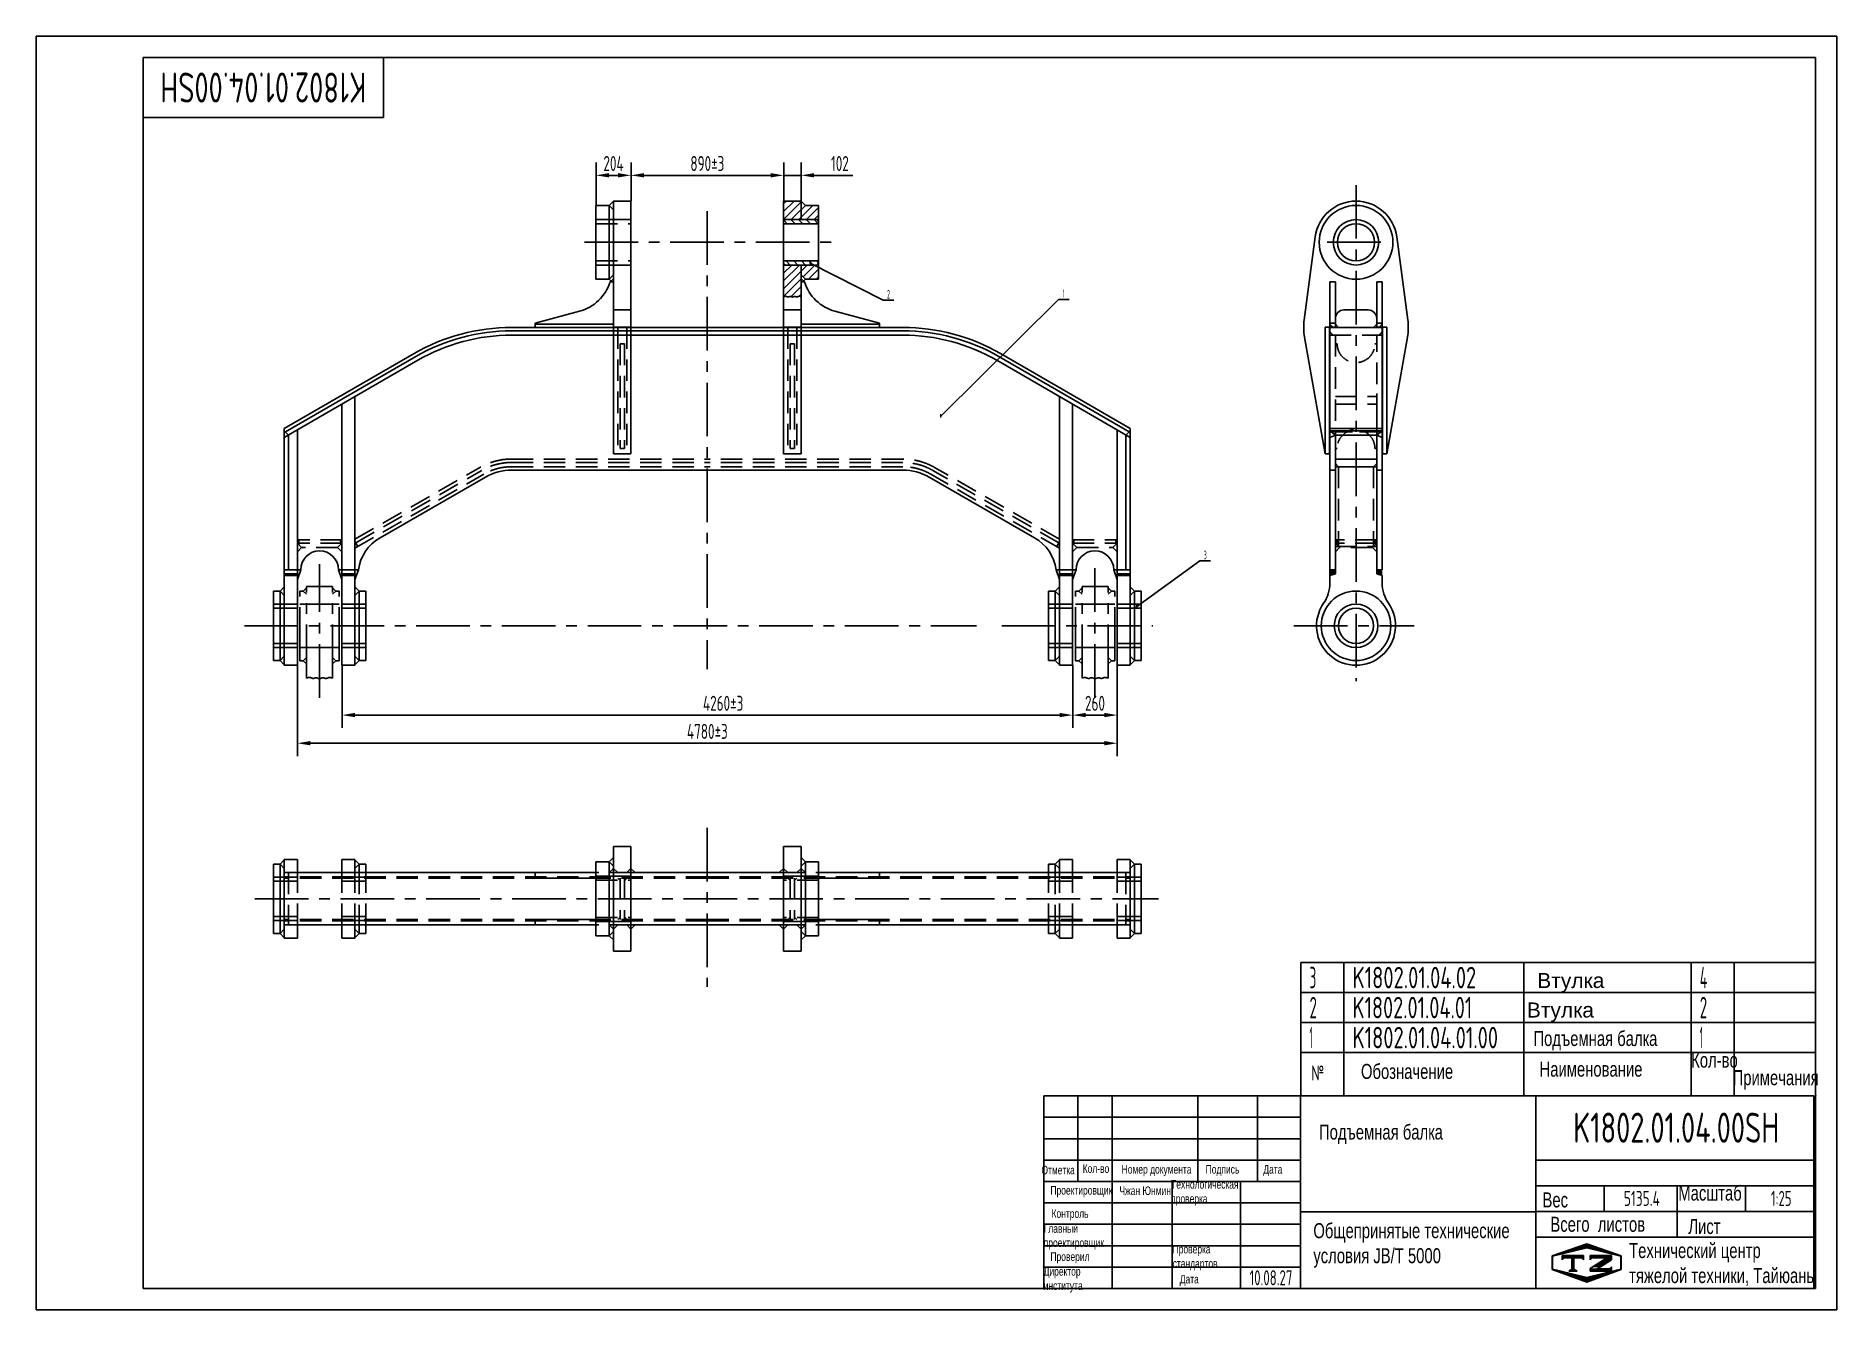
# Model space of a CAD drawing. Header units: millimetres. Extents: x 0 to 10500, y 0 to 7425.
import ezdxf
from ezdxf.enums import TextEntityAlignment as Align

# ---------------------------------------------------------------- set-up
doc = ezdxf.new("R2010")
doc.units = ezdxf.units.MM
doc.header["$LTSCALE"] = 250
for name, pattern in [('F', [0.75, 0.5, -0.25]), ('G', [2, 1.25, -0.25, 0.25, -0.25]), ('K', [2.5, 1.25, -0.25, 0.25, -0.25, 0.25, -0.25])]:
    doc.linetypes.add(name, pattern=pattern)
for name, color, linetype in [('01', 7, 'Continuous'), ('02', 1, 'Continuous'), ('04', 2, 'F'), ('05', 4, 'G'), ('07', 6, 'K'), ('08', 1, 'Continuous'), ('11', 3, 'Continuous'), ('THICK', 7, 'Continuous')]:
    doc.layers.add(name, color=color, linetype=linetype)
doc.styles.get("Standard").update_dxf_attribs({"font": 'isocp', "width": 0.707, "bigfont": 'intecad.shx'})
doc.dimstyles.new('INTE', dxfattribs={"dimscale": 25, "dimtxt": 3.5, "dimasz": 3, "dimexe": 3, "dimexo": 0, "dimgap": 1, "dimtad": 1, "dimdec": 3, "dimdsep": 46, "dimtxsty": 'Standard', "dimcen": 0, "dimclrd": 1, "dimclre": 1, "dimclrt": 3, "dimaunit": 1, "dimadec": 0, "dimazin": 0, "dimtfac": 1, "dimtdec": 3, "dimtmove": 0, "dimatfit": 0, "dimfxl": 1, "dimarcsym": 0})

msp = doc.modelspace()

# ---------------------------------------------------------------- texts
at = {"layer": '01', "attachment_point": 1}
for s, insert, char_height in [('{\\fArial|b0|i0|c204|p34;\\W1;\\C3;Втулка}', (8752.4589, 1963.8516), 87.5), ('{\\fArial|b0|i0|c204|p34;\\W1;\\C3;Втулка}', (8691.7814, 1792.0595), 87.5), ('{\\fArial|b0|i0|c204|p34;\\C3;Подъемная балка}', (8730.2129, 1626.0053), 87.5), ('{\\fArial|b0|i0|c204|p34;Кол-во}', (9650, 1500), 87.5), ('{\\Fisocp,intecad|c204;№}', (7435.5037, 1425.1769), 87.5), ('{\\fArial|b0|i0|c204|p34;Обозначение}', (7724.7014, 1434.0676), 87.5), ('{\\fArial|b0|i0|c204|p34;Наименование}', (8765.8132, 1447.4036), 87.5), ('{\\fArial|b0|i0|c204|p34;Примечания}', (9891.4596, 1397.6718), 87.5), ('{\\fArial|b0|i0|c204|p34;\\C3;Подъемная балка}', (7479.9859, 1080.9147), 87.5), ('{\\fArial|b0|i0|c204|p34;Отметка}', (5861.9147, 840.316), 50), ('{\\fArial|b0|i0|c204|p34;Кол-во}', (6102.2989, 849.0496), 50), ('{\\fArial|b0|i0|c204|p34;Номер документа}', (6329.5713, 844.6828), 50), ('{\\fArial|b0|i0|c204|p34;Подпись}', (6819.0811, 844.6828), 50), ('{\\fArial|b0|i0|c204|p34;Дата}', (7155.619, 844.6828), 50), ('{\\fArial|b0|i0|c204|p34;Технологическая\\Pпроверка}', (6618.0191, 757.172), 50), ('{\\fArial|b0|i0|c204|p34;Проектировщик}', (5914.3621, 722.4112), 50), ('{\\fArial|b0|i0|c204|p34;\\C3;Чжан Юнмин}', (6316.4461, 720.0539), 50), ('{\\fArial|b0|i0|c204|p34;Вес}', (8783.2612, 685.3144), 87.5), ('{\\fArial|b0|i0|c204|p34;Масштаб}', (9575, 725), 87.5), ('{\\fArial|b0|i0|c204|p34;Контроль}', (5920.918, 587.0392), 50), ('{\\fArial|b0|i0|c204|p34;Всего  листов}', (8829.1527, 543.392), 87.5), ('{\\fArial|b0|i0|c204|p34;Лист}', (9633.3474, 530.2915), 87.5), ('{\\fArial|b0|i0|c204|p34;Общепринятые технические\\Pусловия \\fArial|b0|i0|c0|p34;JB/T 5000}', (7447.1233, 505.9686), 87.5), ('{\\fArial|b0|i0|c204|p34;Проверил}', (5914.3621, 335.9458), 50), ('{\\fArial|b0|i0|c204|p34;Проверка\\Pстандартов}', (6626.7604, 379.4403), 50), ('{\\fArial|b0|i0|c204|p34;Технический центр\\Pтяжелой техники, Тайюань}', (9288.0764, 390.1727), 87.5), ('{\\fArial|b0|i0|c204|p34;Директор\\Pинститута}', (5875, 250), 50), ('{\\fArial|b0|i0|c204|p34;Дата}', (6668.2813, 204.7666), 50)]:
    msp.add_mtext(s, dxfattribs=dict(at, insert=insert, char_height=char_height))
at = {"layer": '01', "insert": (5875, 500), "char_height": 50, "width": 26.250263, "attachment_point": 1}
msp.add_mtext('{\\fArial|b0|i0|c204|p34;Главный\\Pпроектировщик}', dxfattribs=at)
at = {"layer": '02', "width": 0.605172}
for p, p2 in [((4507.7056, 6091.3361), (4519.7056, 6091.3361)), ((5268.6146, 5198.5793), (5280.6146, 5198.5793)), ((6410.7611, 4087.7156), (6422.7611, 4087.7156))]:
    msp.add_text('●', height=20, dxfattribs=at).set_placement(p, p2, align=Align.FIT)
at = {"layer": '11', "width": 0.696239}
msp.add_text('K1802.01.04.00SH', height=175, rotation=180, dxfattribs=at).set_placement((1925.3756, 7212.5), (724.6244, 7212.5), align=Align.FIT)
at = {"layer": '11'}
for s, height, width, p, p2 in [('2', 49.4975, 0.562593, (4961.7725, 5894.9998), (4978.7608, 5894.9998)), ('1', 49.4975, 0.404, (5988.4969, 5898.9631), (5995.4959, 5898.9631)), ('3', 49.4975, 0.527686, (6809.2975, 4375.3682), (6824.7449, 4375.3682)), ('3', 125, 0.527686, (7425, 1875), (7464.0106, 1875)), ('K1802.01.04.02', 125, 0.694246, (7675, 1875), (8396.5871, 1875)), ('4', 125, 0.543846, (9700, 1875), (9744.1875, 1875)), ('2', 125, 0.562593, (7425, 1700), (7467.9019, 1700)), ('K1802.01.04.01', 125, 0.693834, (7675, 1700), (8373.6044, 1700)), ('2', 125, 0.562593, (9700, 1700), (9742.9019, 1700)), ('1', 125, 0.404, (7425, 1525), (7442.675, 1525)), ('K1802.01.04.01.00', 125, 0.69613, (7675, 1525), (8523.9115, 1525)), ('1', 125, 0.404, (9700, 1525), (9717.675, 1525)), ('K1802.01.04.00SH', 175, 0.696239, (8962.1244, 975), (10162.8756, 975)), ('5135.4', 87.5, 0.677127, (9257.3337, 606.25), (9467.6663, 606.25)), ('1:25', 87.5, 0.656293, (10114.9494, 606.25), (10235.0506, 606.25)), ('10.08.27', 87.5, 0.642055, (7075, 143.75), (7325, 143.75))]:
    msp.add_text(s, height=height, dxfattribs=dict(at, width=width)).set_placement(p, p2, align=Align.FIT)

# ---------------------------------------------------------------- blocks, each defined once
blk = doc.blocks.new('*D148')
at = {"layer": '08', "color": 1, "lineweight": -2}
for p, q in [((3265, 6438), (3265, 6688)), ((3469, 6463), (3469, 6688)), ((3394, 6613), (3340, 6613))]:
    blk.add_line(p, q, dxfattribs=at)
at = {"layer": '08', "color": 1}
for points in [[(3340, 6626), (3340, 6601), (3265, 6613)], [(3394, 6626), (3394, 6601), (3469, 6613)]]:
    blk.add_solid(points, dxfattribs=at)
at = {"layer": 'Defpoints', "color": 0}
for p in [(3265, 6613), (3265, 6438), (3469, 6463)]:
    blk.add_point(p, dxfattribs=at)
at = {"layer": '08', "color": 3, "insert": (3367, 6682), "char_height": 87.5, "attachment_point": 5}
blk.add_mtext('204', dxfattribs=at)
blk = doc.blocks.new('*D149')
at = {"layer": '08', "color": 1, "lineweight": -2}
for p, q in [((1524, 3758), (1524, 3228)), ((6304, 3758), (6304, 3228)), ((1599, 3303), (6229, 3303))]:
    blk.add_line(p, q, dxfattribs=at)
at = {"layer": '08', "color": 1}
for points in [[(1599, 3316), (1599, 3291), (1524, 3303)], [(6229, 3316), (6229, 3291), (6304, 3303)]]:
    blk.add_solid(points, dxfattribs=at)
at = {"layer": 'Defpoints', "color": 0}
for p in [(1524, 3758), (6304, 3758), (6304, 3303)]:
    blk.add_point(p, dxfattribs=at)
at = {"layer": '08', "color": 3, "insert": (3914, 3372), "char_height": 87.5, "attachment_point": 5}
blk.add_mtext('4780%%p3', dxfattribs=at)
blk = doc.blocks.new('*D150')
at = {"layer": '08', "color": 1, "lineweight": -2}
for p, q in [((1784, 3758), (1784, 3392)), ((6044, 3758), (6044, 3392)), ((1859, 3467), (5969, 3467))]:
    blk.add_line(p, q, dxfattribs=at)
at = {"layer": '08', "color": 1}
for points in [[(1859, 3480), (1859, 3455), (1784, 3467)], [(5969, 3480), (5969, 3455), (6044, 3467)]]:
    blk.add_solid(points, dxfattribs=at)
at = {"layer": 'Defpoints', "color": 0}
for p in [(1784, 3758), (6044, 3758), (6044, 3467)]:
    blk.add_point(p, dxfattribs=at)
at = {"layer": '08', "color": 3, "insert": (4006, 3536), "char_height": 87.5, "attachment_point": 5}
blk.add_mtext('4260%%p3', dxfattribs=at)
blk = doc.blocks.new('uip')
at = {"layer": '07', "color": 6, "linetype": 'K'}
for p, q in [((1518, 1659), (1518, 2065)), ((1518, 2065), (1537, 2065)), ((1537, 2065), (1556, 2084)), ((1537, 2065), (1556, 2046)), ((1556, 1557), (1556, 2092)), ((1556, 2092), (1708, 2092)), ((1708, 1557), (1708, 2092)), ((1727, 2065), (1708, 2084)), ((1727, 2065), (1708, 2046)), ((1727, 2065), (1746, 2065)), ((1746, 1659), (1746, 2065)), ((1518, 1989), (1746, 1989)), ((1518, 1736), (1746, 1736)), ((1518, 1659), (1537, 1659)), ((1537, 1659), (1556, 1678)), ((1537, 1659), (1556, 1640)), ((1727, 1659), (1708, 1678)), ((1727, 1659), (1708, 1640)), ((1727, 1659), (1746, 1659))]:
    blk.add_line(p, q, dxfattribs=at)
blk.add_lwpolyline([(1556, 1557), (1563, 1560), (1569, 1561), (1574, 1561), (1579, 1561), (1583, 1559), (1586, 1558), (1590, 1557), (1593, 1556), (1595, 1556), (1598, 1556), (1601, 1557), (1603, 1558), (1606, 1559), (1608, 1559), (1611, 1560), (1613, 1560), (1616, 1560), (1618, 1559), (1620, 1558), (1623, 1557), (1625, 1556), (1627, 1555), (1630, 1555), (1632, 1554), (1635, 1555), (1637, 1555), (1639, 1556), (1642, 1557), (1644, 1558), (1646, 1559), (1649, 1560), (1651, 1560), (1654, 1560), (1656, 1559), (1658, 1559), (1661, 1558), (1663, 1557), (1666, 1556), (1669, 1556), (1672, 1556), (1675, 1557), (1678, 1558), (1682, 1559), (1686, 1561), (1690, 1561), (1696, 1561), (1701, 1560), (1708, 1557)], dxfattribs=at)
blk = doc.blocks.new('*D145')
at = {"layer": '08', "color": 1, "lineweight": -2}
for p, q in [((6044, 3758), (6044, 3392)), ((6304, 3758), (6304, 3392)), ((6119, 3467), (6229, 3467))]:
    blk.add_line(p, q, dxfattribs=at)
at = {"layer": '08', "color": 1}
for points in [[(6119, 3480), (6119, 3455), (6044, 3467)], [(6229, 3480), (6229, 3455), (6304, 3467)]]:
    blk.add_solid(points, dxfattribs=at)
at = {"layer": 'Defpoints', "color": 0}
for p in [(6044, 3758), (6304, 3758), (6304, 3467)]:
    blk.add_point(p, dxfattribs=at)
at = {"layer": '08', "color": 3, "insert": (6174, 3536), "char_height": 87.5, "attachment_point": 5}
blk.add_mtext('260', dxfattribs=at)
blk = doc.blocks.new('*D146')
at = {"layer": '08', "color": 1, "lineweight": -2}
for p, q in [((4359, 6463), (4359, 6688)), ((4461, 6463), (4461, 6688)), ((4284, 6613), (4209, 6613)), ((4359, 6613), (4461, 6613)), ((4536, 6613), (4763, 6613))]:
    blk.add_line(p, q, dxfattribs=at)
at = {"layer": '08', "color": 1}
for points in [[(4284, 6626), (4284, 6601), (4359, 6613)], [(4536, 6626), (4536, 6601), (4461, 6613)]]:
    blk.add_solid(points, dxfattribs=at)
at = {"layer": 'Defpoints', "color": 0}
for p in [(4461, 6613), (4359, 6463), (4461, 6463)]:
    blk.add_point(p, dxfattribs=at)
at = {"layer": '08', "color": 3, "insert": (4687, 6682), "char_height": 87.5, "attachment_point": 5}
blk.add_mtext('102', dxfattribs=at)
blk = doc.blocks.new('*D147')
at = {"layer": '08', "color": 1, "lineweight": -2}
for p, q in [((3469, 6463), (3469, 6688)), ((4359, 6463), (4359, 6688)), ((3544, 6613), (4284, 6613))]:
    blk.add_line(p, q, dxfattribs=at)
at = {"layer": '08', "color": 1}
for points in [[(3544, 6626), (3544, 6601), (3469, 6613)], [(4284, 6626), (4284, 6601), (4359, 6613)]]:
    blk.add_solid(points, dxfattribs=at)
at = {"layer": 'Defpoints', "color": 0}
for p in [(4359, 6613), (3469, 6463), (4359, 6463)]:
    blk.add_point(p, dxfattribs=at)
at = {"layer": '08', "color": 3, "insert": (3914, 6682), "char_height": 87.5, "attachment_point": 5}
blk.add_mtext('890%%p3', dxfattribs=at)
blk = doc.blocks.new('*U158', base_point=(251.96, 168.31))
at = {"layer": '01'}
for p, q in [((251.96, 168.31), (251.96, 182.31)), ((195.96, 168.31), (251.96, 168.31))]:
    blk.add_line(p, q, dxfattribs=at)
blk = doc.blocks.new('*U159')
at = {"layer": '04'}
blk.add_blockref('*U158', (0, 0), dxfattribs=at)
blk = doc.blocks.new('*U160')
at = {"layer": '01'}
for points in [[(415, 292), (25, 292)], [(25, 292), (25, 5)], [(415, 5), (415, 292)], [(25, 5), (415, 5)]]:
    blk.add_lwpolyline(points, dxfattribs=at)
at = {"layer": '02'}
for points in [[(420, 297), (0, 297)], [(0, 297), (0, 0)], [(420, 0), (420, 297)], [(0, 0), (420, 0)]]:
    blk.add_lwpolyline(points, dxfattribs=at)
blk = doc.blocks.new('*U163')
at = {"layer": '01'}
for p, q in [((0, -175), (0, 0)), ((3000, -175), (3000, 0))]:
    blk.add_line(p, q, dxfattribs=at)
at = {"layer": '02'}
for p, q in [((0, 0), (250, 0)), ((250, -175), (250, 0)), ((250, 0), (1300, 0)), ((1300, -175), (1300, 0)), ((1300, 0), (2275, 0)), ((2275, -175), (2275, 0)), ((2275, 0), (2525, 0)), ((2525, -175), (2525, 0)), ((2525, 0), (3000, 0))]:
    blk.add_line(p, q, dxfattribs=at)
blk = doc.blocks.new('*U164')
at = {"layer": '01'}
for p, q in [((0, -175), (0, 0)), ((3000, -175), (3000, 0))]:
    blk.add_line(p, q, dxfattribs=at)
at = {"layer": '02'}
for p, q in [((0, 0), (250, 0)), ((250, -175), (250, 0)), ((250, 0), (1300, 0)), ((1300, -175), (1300, 0)), ((1300, 0), (2275, 0)), ((2275, -175), (2275, 0)), ((2275, 0), (2525, 0)), ((2525, -175), (2525, 0)), ((2525, 0), (3000, 0))]:
    blk.add_line(p, q, dxfattribs=at)
blk = doc.blocks.new('*U165')
at = {"layer": '01'}
for p, q in [((0, -175), (0, 0)), ((0, 0), (250, 0)), ((250, 0), (1300, 0)), ((1300, 0), (2275, 0)), ((2275, 0), (2525, 0)), ((2525, 0), (3000, 0)), ((3000, -175), (3000, 0))]:
    blk.add_line(p, q, dxfattribs=at)
at = {"layer": '02'}
for p, q in [((250, -175), (250, 0)), ((1300, -175), (1300, 0)), ((2275, -175), (2275, 0)), ((2525, -175), (2525, 0))]:
    blk.add_line(p, q, dxfattribs=at)
blk = doc.blocks.new('*X176')
at = {"color": 0}
for p, q in [((127.06, 7.8), (132.06, 7.8)), ((127.06, 7.5), (132.06, 7.5)), ((127.06, 7.2), (127.32, 7.2)), ((127.84, 5.4), (129.64, 5.4)), ((128.3, 5.7), (130.1, 5.7)), ((128.77, 6), (130.57, 6)), ((129.23, 6.3), (131.04, 6.3)), ((129.7, 6.6), (131.51, 6.6)), ((130.16, 6.9), (131.98, 6.9)), ((130.62, 7.2), (132.06, 7.2))]:
    blk.add_line(p, q, dxfattribs=at)
blk = doc.blocks.new('*X177')
at = {"color": 0}
for p, q in [((127.06, 4.8), (132.06, 4.8)), ((127.06, 4.5), (132.06, 4.5)), ((131.84, 5.1), (132.06, 5.1))]:
    blk.add_line(p, q, dxfattribs=at)
blk = doc.blocks.new('*X175')
at = {"color": 0}
for p, q in [((122.34, 4.5), (123.72, 4.5)), ((122.82, 4.8), (123.24, 4.8))]:
    blk.add_line(p, q, dxfattribs=at)
blk = doc.blocks.new('*X174')
at = {"color": 0}
for p, q in [((120.53, 7.8), (125.53, 7.8)), ((120.53, 7.5), (125.53, 7.5)), ((120.53, 7.2), (120.79, 7.2)), ((125.27, 7.2), (125.53, 7.2))]:
    blk.add_line(p, q, dxfattribs=at)
blk = doc.blocks.new('*X173')
at = {"color": 0}
for p, q in [((120.66, 8.7), (121.92, 8.7)), ((121.52, 9), (123.12, 9)), ((122.38, 9.3), (124.32, 9.3)), ((123.24, 9.6), (125.52, 9.6)), ((124.1, 9.9), (128.52, 9.9)), ((124.97, 10.2), (127.67, 10.2)), ((125.83, 10.5), (126.82, 10.5)), ((127.02, 9.6), (129.37, 9.6)), ((128.22, 9.3), (130.22, 9.3)), ((129.42, 9), (131.07, 9)), ((130.62, 8.7), (131.92, 8.7)), ((118.22, 7.8), (118.32, 7.8)), ((118.22, 7.5), (118.27, 7.5)), ((118.22, 7.2), (118.27, 7.2)), ((118.22, 6.9), (118.27, 6.9)), ((118.22, 6.6), (118.27, 6.6)), ((118.22, 6.3), (118.27, 6.3)), ((118.22, 6), (118.27, 6)), ((118.22, 5.7), (118.27, 5.7)), ((118.22, 5.4), (118.27, 5.4)), ((118.22, 5.1), (118.27, 5.1)), ((118.22, 4.8), (118.27, 4.8)), ((118.79, 4.5), (119.42, 4.5)), ((118.94, 8.1), (119.52, 8.1)), ((119.8, 8.4), (120.72, 8.4)), ((131.82, 8.4), (132.77, 8.4)), ((133.02, 8.1), (133.62, 8.1)), ((133.12, 4.5), (133.76, 4.5)), ((134.22, 7.8), (134.32, 7.8)), ((134.27, 7.5), (134.32, 7.5)), ((134.27, 7.2), (134.32, 7.2)), ((134.27, 6.9), (134.32, 6.9)), ((134.27, 6.6), (134.32, 6.6)), ((134.27, 6.3), (134.32, 6.3)), ((134.27, 6), (134.32, 6)), ((134.27, 5.7), (134.32, 5.7)), ((134.27, 5.4), (134.32, 5.4)), ((134.27, 5.1), (134.32, 5.1)), ((134.27, 4.8), (134.32, 4.8)), ((119.61, 4.2), (120.62, 4.2)), ((120.43, 3.9), (121.82, 3.9)), ((121.26, 3.6), (123.02, 3.6)), ((122.08, 3.3), (124.22, 3.3)), ((122.91, 3), (125.42, 3)), ((123.73, 2.7), (128.89, 2.7)), ((124.55, 2.4), (128.07, 2.4)), ((125.38, 2.1), (127.26, 2.1)), ((126.2, 1.8), (126.45, 1.8)), ((127.12, 3), (129.7, 3)), ((128.32, 3.3), (130.51, 3.3)), ((129.52, 3.6), (131.32, 3.6)), ((130.72, 3.9), (132.14, 3.9)), ((131.92, 4.2), (132.95, 4.2))]:
    blk.add_line(p, q, dxfattribs=at)

# ---------------------------------------------------------------- dimensions: what is measured, and where the dimension line sits
at = {"layer": '08'}
for base, p1, p2, picture, middle in [((3264.6283, 6613.1691), (3468.6283, 6462.6071), (3264.6283, 6437.6071), '*D148', (3366.6283, 6681.9277)), ((4460.6283, 6613.1691), (4358.6283, 6462.6071), (4460.6283, 6462.6071), '*D146', (4686.976, 6681.9277)), ((6303.6283, 3467.3182), (6043.6283, 3757.6071), (6303.6283, 3757.6071), '*D145', (6173.6283, 3536.0768))]:
    dim = msp.add_linear_dim(base=base, p1=p1, p2=p2, dimstyle='INTE', dxfattribs=at)
    dim.commit()
    dim.dimension.update_dxf_attribs({"geometry": picture, "text_midpoint": middle})
for base, p1, p2, picture, middle in [((4358.6283, 6613.1691), (3468.6283, 6462.6071), (4358.6283, 6462.6071), '*D147', (3913.6283, 6681.9191)), ((6303.6283, 3303.1825), (1523.6283, 3757.6071), (6303.6283, 3757.6071), '*D149', (3913.6283, 3371.9325))]:
    dim = msp.add_linear_dim(base=base, p1=p1, p2=p2, text='<>%%p3', dimstyle='INTE', dxfattribs=at)
    dim.commit()
    dim.dimension.update_dxf_attribs({"geometry": picture, "text_midpoint": middle})
dim = msp.add_linear_dim(base=(6043.6283, 3467.3182), p1=(1783.6283, 3757.6071), p2=(6043.6283, 3757.6071), text='<>%%p3', dimstyle='INTE', dxfattribs=at)
dim.commit()
dim.dimension.update_dxf_attribs({"geometry": '*D150', "text_midpoint": (4006.0789, 3467.3182), "dimtype": 160})

# ---------------------------------------------------------------- hatches: boundary and pattern name
at = {"layer": '02', "linetype": 'Continuous'}
h = msp.add_hatch(dxfattribs=at)
h.set_pattern_fill('ANSI31', color=1, scale=10, style=0)
h.set_pattern_definition([(45, (382.96, 944.028), (-22.45064, 22.45064), [])])
h.paths.add_polyline_path([(4460.6283, 6412.6071), (4460.6283, 6462.6071), (4358.6283, 6462.6071), (4358.6283, 6355.1071), (4460.6283, 6355.1071)])
h.paths.add_polyline_path([(4460.6283, 6090.1071), (4358.6283, 6090.1071), (4358.6283, 5905.4706), (4363.1211, 5907.2257), (4367.0785, 5908.0365), (4370.5627, 5908.1063), (4373.6361, 5907.6381), (4376.3608, 5906.8353), (4378.7992, 5905.9009), (4381.0134, 5905.0383), (4383.0658, 5904.4506), (4385.0103, 5904.2892), (4386.8676, 5904.4984), (4388.6501, 5904.9706), (4390.3705, 5905.5981), (4392.041, 5906.2735), (4393.6742, 5906.889), (4395.2825, 5907.3373), (4396.8783, 5907.5106), (4398.472, 5907.3353), (4400.0658, 5906.8731), (4401.6595, 5906.2197), (4403.2533, 5905.4706), (4404.847, 5904.7215), (4406.4408, 5904.0681), (4408.0345, 5903.6059), (4409.6283, 5903.4306), (4411.222, 5903.6059), (4412.8158, 5904.0681), (4414.4095, 5904.7215), (4416.0033, 5905.4706), (4417.597, 5906.2197), (4419.1908, 5906.8731), (4420.7845, 5907.3353), (4422.3783, 5907.5106), (4423.9741, 5907.3373), (4425.5824, 5906.889), (4427.2156, 5906.2735), (4428.8861, 5905.5981), (4430.6064, 5904.9706), (4432.389, 5904.4984), (4434.2463, 5904.2892), (4436.1908, 5904.4506), (4438.2432, 5905.0383), (4440.4574, 5905.9009), (4442.8958, 5906.8353), (4445.6205, 5907.6381), (4448.6938, 5908.1063), (4452.1781, 5908.0365), (4456.1355, 5907.2257), (4460.6283, 5905.4706)])
h.paths.add_polyline_path([(4562.6283, 6076.466), (4535.7945, 6090.1071), (4460.6283, 6090.1071), (4460.6283, 6032.6071), (4485.6283, 6007.6071), (4562.6283, 6007.6071)])
h.paths.add_polyline_path([(4562.6283, 6437.6071), (4485.6283, 6437.6071), (4460.6283, 6412.6071), (4460.6283, 6355.1071), (4562.6283, 6355.1071)])
h = msp.add_hatch(dxfattribs=at)
h.set_pattern_fill('ANSI31', color=1, scale=10, angle=90, style=0)
h.set_pattern_definition([(135, (382.96, 944.028), (-22.45064, -22.45064), [])])
h.paths.add_polyline_path([(4562.6283, 6331.1071), (4562.6283, 6344.1071), (4551.6283, 6355.1071), (4460.6283, 6355.1071), (4369.6283, 6355.1071), (4358.6283, 6344.1071), (4358.6283, 6331.1071)])
h.paths.add_polyline_path([(4460.6283, 6090.1071), (4551.6283, 6090.1071), (4562.6283, 6101.1071), (4562.6283, 6114.1071), (4358.6283, 6114.1071), (4358.6283, 6101.1071), (4369.6283, 6090.1071)])
h.paths.add_polyline_path([(4504.8444, 6089.9686), (4523.8082, 6089.9686), (4523.8082, 6114.584), (4504.8444, 6114.584)], flags=9)
for points in [[(7543.3992, 4281.0327), (7575.3992, 4289.6071), (7575.3992, 4314.6071), (7543.3992, 4314.6071)], [(7848.3992, 4281.0327), (7816.3992, 4289.6071), (7816.3992, 4314.6071), (7848.3992, 4314.6071)]]:
    msp.add_hatch(color=1, dxfattribs=at).paths.add_polyline_path(points)

# ---------------------------------------------------------------- linework, layer by layer
at = {"layer": '01', "color": 7, "linetype": 'Continuous'}
for p, q in [((3264.6283, 6007.6071), (3264.6283, 6437.6071)), ((3264.6283, 6437.6071), (3341.6283, 6437.6071)), ((3341.6283, 6437.6071), (3366.6283, 6462.6071)), ((3341.6283, 6437.6071), (3341.6283, 6007.6071)), ((3341.6283, 6437.6071), (3366.6283, 6412.6071)), ((3366.6283, 6032.6071), (3366.6283, 6412.6071)), ((4485.6283, 6437.6071), (4460.6283, 6462.6071)), ((4485.6283, 6437.6071), (4460.6283, 6412.6071)), ((4460.6283, 6355.1071), (4460.6283, 6412.6071)), ((4562.6283, 6437.6071), (4485.6283, 6437.6071)), ((4562.6283, 6007.6071), (4562.6283, 6437.6071)), ((4358.6283, 6355.1071), (4460.6283, 6355.1071)), ((4562.6283, 6331.1071), (4358.6283, 6331.1071)), ((4562.6283, 6355.1071), (4460.6283, 6355.1071)), ((4551.6283, 6355.1071), (4562.6283, 6344.1071)), ((4562.6283, 6114.1071), (4358.6283, 6114.1071)), ((4358.6283, 6090.1071), (4460.6283, 6090.1071)), ((4562.6283, 6090.1071), (4460.6283, 6090.1071)), ((4460.6283, 6032.6071), (4460.6283, 6090.1071)), ((4551.6283, 6090.1071), (4562.6283, 6101.1071)), ((3264.6283, 6007.6071), (3341.6283, 6007.6071)), ((3366.6283, 6032.6071), (3341.6283, 6007.6071)), ((3352.2693, 5996.966), (3341.6283, 6007.6071)), ((3366.6283, 6010.6071), (3346.6283, 5991.6071)), ((3366.6283, 5991.6071), (3346.6283, 5991.6071)), ((3366.6283, 5991.6071), (3366.6283, 5726.6071)), ((4460.6283, 6032.6071), (4485.6283, 6007.6071)), ((4460.6283, 6010.6071), (4480.6283, 5991.6071)), ((4460.6283, 5991.6071), (4460.6283, 5726.6071)), ((4460.6283, 5991.6071), (4480.6283, 5991.6071)), ((4474.9873, 5996.966), (4485.6283, 6007.6071)), ((4562.6283, 6007.6071), (4485.6283, 6007.6071)), ((2909.6283, 5751.6071), (3169.1708, 5821.1513)), ((4917.6283, 5751.6071), (4658.0857, 5821.1513)), ((2772.6283, 5726.6071), (3913.6283, 5726.6071)), ((2909.6283, 5726.6071), (2909.6283, 5751.6071)), ((3366.6283, 5745.6071), (2909.6283, 5745.6071)), ((3366.6283, 5726.6071), (2909.6283, 5726.6071)), ((5054.6283, 5726.6071), (3913.6283, 5726.6071)), ((4460.6283, 5745.6071), (4917.6283, 5745.6071)), ((4460.6283, 5726.6071), (4917.6283, 5726.6071)), ((4917.6283, 5726.6071), (4917.6283, 5751.6071)), ((7543.3992, 5681.6071), (7543.3992, 5727.6071)), ((7543.3992, 5681.6071), (7543.3992, 4314.6071)), ((7848.3992, 5726.6071), (7848.3992, 4314.6071)), ((7816.3992, 5341.2576), (7816.3992, 4289.6071)), ((1472.6283, 5099.6071), (1472.6283, 4314.6071)), ((1523.6283, 5129.0775), (1523.6283, 3757.6071)), ((6303.6283, 5129.0775), (6303.6283, 3757.6071)), ((6354.6283, 5099.6071), (6354.6283, 4314.6071)), ((7543.3992, 5137.1336), (7695.8992, 5137.1336)), ((7543.3992, 5123.2742), (7575.3992, 5099.6071)), ((7575.3992, 5099.6071), (7575.3992, 4289.6071)), ((7575.3992, 5099.6071), (7695.8992, 5099.6071)), ((7848.3992, 5137.1336), (7695.8992, 5137.1336)), ((7848.3992, 5123.2742), (7816.3992, 5099.6071)), ((2772.6283, 4894.6071), (3913.6283, 4894.6071)), ((5054.6283, 4894.6071), (3913.6283, 4894.6071)), ((1447.6283, 4314.6071), (1543.6283, 4314.6071)), ((1543.6283, 4314.6071), (1523.6283, 4257.6071)), ((1763.6283, 4314.6071), (1783.6283, 4257.6071)), ((1763.6283, 4314.6071), (1880.0283, 4314.6071)), ((1880.0283, 4314.6071), (1859.6283, 4257.6071)), ((5947.2283, 4314.6071), (5967.6283, 4257.6071)), ((6063.6283, 4314.6071), (5947.2283, 4314.6071)), ((6063.6283, 4314.6071), (6043.6283, 4257.6071)), ((6283.6283, 4314.6071), (6303.6283, 4257.6071)), ((6379.6283, 4314.6071), (6283.6283, 4314.6071)), ((7543.3992, 4314.6071), (7575.3992, 4314.6071)), ((7543.3992, 4314.6071), (7543.3992, 4281.0327)), ((7848.3992, 4314.6071), (7816.3992, 4314.6071)), ((1422.6283, 4190.1071), (1447.6283, 4215.1071)), ((1884.6283, 4190.1071), (1859.6283, 4215.1071)), ((5942.6283, 4190.1071), (5967.6283, 4215.1071)), ((6404.6283, 4190.1071), (6379.6283, 4215.1071)), ((7575.3992, 4289.6071), (7543.3992, 4281.0327)), ((7816.3992, 4289.6071), (7848.3992, 4281.0327)), ((1383.6283, 3785.1071), (1383.6283, 4190.1071)), ((1383.6283, 4190.1071), (1422.6283, 4190.1071)), ((1422.6283, 4190.1071), (1422.6283, 3785.1071)), ((1422.6283, 4190.1071), (1447.6283, 4165.1071)), ((1447.6283, 3810.1071), (1447.6283, 4165.1071)), ((1884.6283, 4190.1071), (1859.6283, 4165.1071)), ((1859.6283, 3810.1071), (1859.6283, 4165.1071)), ((1884.6283, 4190.1071), (1884.6283, 3785.1071)), ((1923.6283, 4190.1071), (1884.6283, 4190.1071)), ((1923.6283, 3785.1071), (1923.6283, 4190.1071)), ((5903.6283, 3785.1071), (5903.6283, 4190.1071)), ((5903.6283, 4190.1071), (5942.6283, 4190.1071)), ((5942.6283, 4190.1071), (5942.6283, 3785.1071)), ((5942.6283, 4190.1071), (5967.6283, 4165.1071)), ((5967.6283, 3810.1071), (5967.6283, 4165.1071)), ((6404.6283, 4190.1071), (6379.6283, 4165.1071)), ((6379.6283, 3810.1071), (6379.6283, 4165.1071)), ((6404.6283, 4190.1071), (6404.6283, 3785.1071)), ((6443.6283, 4190.1071), (6404.6283, 4190.1071)), ((6443.6283, 3785.1071), (6443.6283, 4190.1071)), ((1383.6283, 3785.1071), (1422.6283, 3785.1071)), ((1422.6283, 3785.1071), (1447.6283, 3810.1071)), ((1422.6283, 3785.1071), (1447.6283, 3760.1071)), ((1884.6283, 3785.1071), (1859.6283, 3810.1071)), ((1884.6283, 3785.1071), (1859.6283, 3760.1071)), ((1923.6283, 3785.1071), (1884.6283, 3785.1071)), ((5903.6283, 3785.1071), (5942.6283, 3785.1071)), ((5942.6283, 3785.1071), (5967.6283, 3810.1071)), ((5942.6283, 3785.1071), (5967.6283, 3760.1071)), ((6404.6283, 3785.1071), (6379.6283, 3810.1071)), ((6404.6283, 3785.1071), (6379.6283, 3760.1071)), ((6443.6283, 3785.1071), (6404.6283, 3785.1071)), ((1447.6283, 2166.3279), (1447.6283, 2626.3279)), ((1859.6283, 2548.8279), (1859.6283, 2626.3279)), ((3341.6283, 2611.3279), (3366.6283, 2636.3279)), ((3366.6283, 2091.3279), (3366.6283, 2701.3279)), ((4460.6283, 2091.3279), (4460.6283, 2701.3279)), ((4485.6283, 2611.3279), (4460.6283, 2636.3279)), ((5967.6283, 2548.8279), (5967.6283, 2626.3279)), ((6379.6283, 2166.3279), (6379.6283, 2626.3279)), ((1383.6283, 2193.8279), (1383.6283, 2598.8279)), ((1383.6283, 2598.8279), (1422.6283, 2598.8279)), ((1422.6283, 2598.8279), (1447.6283, 2623.8279)), ((1422.6283, 2598.8279), (1422.6283, 2193.8279)), ((1422.6283, 2598.8279), (1447.6283, 2573.8279)), ((3264.6283, 2548.8279), (1447.6283, 2548.8279)), ((1884.6283, 2598.8279), (1859.6283, 2623.8279)), ((1884.6283, 2598.8279), (1859.6283, 2573.8279)), ((1884.6283, 2598.8279), (1884.6283, 2548.8279)), ((1923.6283, 2598.8279), (1884.6283, 2598.8279)), ((1923.6283, 2548.8279), (1923.6283, 2598.8279)), ((2909.6283, 2548.8279), (2909.6283, 2516.8279)), ((3264.6283, 2181.3279), (3264.6283, 2611.3279)), ((3264.6283, 2611.3279), (3341.6283, 2611.3279)), ((3341.6283, 2611.3279), (3341.6283, 2181.3279)), ((3341.6283, 2611.3279), (3366.6283, 2586.3279)), ((3913.6283, 2548.8279), (3468.6283, 2548.8279)), ((3913.6283, 2548.8279), (4358.6283, 2548.8279)), ((4485.6283, 2611.3279), (4460.6283, 2586.3279)), ((4485.6283, 2611.3279), (4485.6283, 2181.3279)), ((4562.6283, 2611.3279), (4485.6283, 2611.3279)), ((4562.6283, 2181.3279), (4562.6283, 2611.3279)), ((4562.6283, 2548.8279), (6379.6283, 2548.8279)), ((4917.6283, 2548.8279), (4917.6283, 2516.8279)), ((5903.6283, 2598.8279), (5942.6283, 2598.8279)), ((5903.6283, 2548.8279), (5903.6283, 2598.8279)), ((5942.6283, 2598.8279), (5967.6283, 2623.8279)), ((5942.6283, 2598.8279), (5967.6283, 2573.8279)), ((5942.6283, 2598.8279), (5942.6283, 2548.8279)), ((6404.6283, 2598.8279), (6379.6283, 2623.8279)), ((6404.6283, 2598.8279), (6379.6283, 2573.8279)), ((6404.6283, 2598.8279), (6404.6283, 2193.8279)), ((6443.6283, 2598.8279), (6404.6283, 2598.8279)), ((6443.6283, 2193.8279), (6443.6283, 2598.8279)), ((2909.6283, 2516.8279), (3264.6283, 2516.8279)), ((4917.6283, 2516.8279), (4562.6283, 2516.8279)), ((1422.6283, 2193.8279), (1447.6283, 2218.8279)), ((3264.6283, 2243.8279), (1447.6283, 2243.8279)), ((1859.6283, 2166.3279), (1859.6283, 2243.8279)), ((1884.6283, 2193.8279), (1859.6283, 2218.8279)), ((1884.6283, 2243.8279), (1884.6283, 2193.8279)), ((1923.6283, 2193.8279), (1923.6283, 2243.8279)), ((2909.6283, 2275.8279), (3264.6283, 2275.8279)), ((2909.6283, 2243.8279), (2909.6283, 2275.8279)), ((3366.6283, 2206.3279), (3341.6283, 2181.3279)), ((3913.6283, 2243.8279), (3468.6283, 2243.8279)), ((3913.6283, 2243.8279), (4358.6283, 2243.8279)), ((4460.6283, 2206.3279), (4485.6283, 2181.3279)), ((4917.6283, 2275.8279), (4562.6283, 2275.8279)), ((4562.6283, 2243.8279), (6379.6283, 2243.8279)), ((4917.6283, 2243.8279), (4917.6283, 2275.8279)), ((5903.6283, 2193.8279), (5903.6283, 2243.8279)), ((5942.6283, 2243.8279), (5942.6283, 2193.8279)), ((5942.6283, 2193.8279), (5967.6283, 2218.8279)), ((5967.6283, 2166.3279), (5967.6283, 2243.8279)), ((6404.6283, 2193.8279), (6379.6283, 2218.8279)), ((1383.6283, 2193.8279), (1422.6283, 2193.8279)), ((1422.6283, 2193.8279), (1447.6283, 2168.8279)), ((1884.6283, 2193.8279), (1859.6283, 2168.8279)), ((1923.6283, 2193.8279), (1884.6283, 2193.8279)), ((3264.6283, 2181.3279), (3341.6283, 2181.3279)), ((3366.6283, 2156.3279), (3341.6283, 2181.3279)), ((4460.6283, 2156.3279), (4485.6283, 2181.3279)), ((4562.6283, 2181.3279), (4485.6283, 2181.3279)), ((5903.6283, 2193.8279), (5942.6283, 2193.8279)), ((5942.6283, 2193.8279), (5967.6283, 2168.8279)), ((6404.6283, 2193.8279), (6379.6283, 2168.8279)), ((6443.6283, 2193.8279), (6404.6283, 2193.8279))]:
    msp.add_line(p, q, dxfattribs=at)
at = {"layer": '01'}
for p, q in [((3468.6283, 6462.6071), (3366.6283, 6462.6071)), ((3366.6283, 6462.6071), (3366.6283, 4990.6071)), ((3468.6283, 6462.6071), (3468.6283, 4990.6071)), ((4358.6283, 6462.6071), (4358.6283, 4990.6071)), ((4358.6283, 6462.6071), (4460.6283, 6462.6071)), ((4460.6283, 6462.6071), (4460.6283, 6355.1071)), ((4369.6283, 6355.1071), (4358.6283, 6344.1071)), ((7393.776, 5771.0857), (7457.9914, 6254.2279)), ((7998.0225, 5771.0857), (7933.807, 6254.2279)), ((4358.6283, 6101.1071), (4369.6283, 6090.1071)), ((4460.6283, 6090.1071), (4460.6283, 4990.6071)), ((7543.3992, 5726.6071), (7543.3992, 5991.6071)), ((7543.3992, 5991.6071), (7575.3992, 5991.6071)), ((7575.3992, 5727.6071), (7575.3992, 5991.6071)), ((7816.3992, 5727.6071), (7816.3992, 5991.6071)), ((7848.3992, 5991.6071), (7816.3992, 5991.6071)), ((7848.3992, 5726.6071), (7848.3992, 5991.6071)), ((7575.3992, 5778.6071), (7575.3992, 5727.6071)), ((7625.3992, 5828.6071), (7766.3992, 5828.6071)), ((7816.3992, 5778.6071), (7816.3992, 5727.6071)), ((2772.6283, 5706.6071), (3913.6283, 5706.6071)), ((2772.6283, 5681.6071), (3913.6283, 5681.6071)), ((5054.6283, 5706.6071), (3913.6283, 5706.6071)), ((5054.6283, 5681.6071), (3913.6283, 5681.6071)), ((7515.8992, 4990.6071), (7395.9239, 5670.2393)), ((7515.8992, 5727.6071), (7515.8992, 4990.6071)), ((7575.3992, 5727.6071), (7515.8992, 5727.6071)), ((7540.8992, 5727.6071), (7540.8992, 4990.6071)), ((7543.3992, 5751.6071), (7575.3992, 5751.6071)), ((7543.3992, 5745.6071), (7562.3992, 5726.6071)), ((7543.3992, 5726.6071), (7695.8992, 5726.6071)), ((7575.3992, 5745.6071), (7594.3992, 5726.6071)), ((7695.8992, 5726.6071), (7848.3992, 5726.6071)), ((7816.3992, 5745.6071), (7797.3992, 5726.6071)), ((7816.3992, 5751.6071), (7848.3992, 5751.6071)), ((7875.8992, 5727.6071), (7816.3992, 5727.6071)), ((7848.3992, 5745.6071), (7829.3992, 5726.6071)), ((7850.8992, 5727.6071), (7850.8992, 4990.6071)), ((7875.8992, 5727.6071), (7875.8992, 4990.6071)), ((7875.8992, 4990.6071), (7995.8745, 5670.2393)), ((1447.6283, 5137.1336), (2203.7585, 5574.0643)), ((6379.6283, 5137.1336), (5623.4981, 5574.0643)), ((1447.6283, 5085.1608), (2226.2731, 5535.1016)), ((1453.6889, 5117.5367), (2213.765, 5556.7476)), ((6379.6283, 5085.1608), (5600.9835, 5535.1016)), ((6373.5677, 5117.5367), (5613.4916, 5556.7476)), ((1783.6283, 5279.3188), (1783.6283, 3757.6071)), ((1859.6283, 5323.2355), (1859.6283, 3757.6071)), ((5967.6283, 5323.2355), (5967.6283, 3757.6071)), ((6043.6283, 5279.3188), (6043.6283, 3757.6071)), ((1447.6283, 5137.1336), (1447.6283, 3757.6071)), ((1447.6283, 5123.2742), (1472.6283, 5099.6071)), ((6379.6283, 5123.2742), (6354.6283, 5099.6071)), ((6379.6283, 5137.1336), (6379.6283, 3757.6071)), ((7543.3992, 5123.2742), (7695.8992, 5123.2742)), ((7575.3992, 5099.6071), (7543.3992, 5085.1608)), ((7575.3992, 5099.6071), (7695.8992, 5099.6071)), ((7848.3992, 5123.2742), (7695.8992, 5123.2742)), ((7816.3992, 5099.6071), (7695.8992, 5099.6071)), ((7816.3992, 5099.6071), (7848.3992, 5085.1608)), ((3468.6283, 4990.6071), (3366.6283, 4990.6071)), ((4358.6283, 4990.6071), (4460.6283, 4990.6071)), ((7515.8992, 4990.6071), (7540.8992, 4990.6071)), ((7850.8992, 4990.6071), (7875.8992, 4990.6071)), ((2005.5943, 4500.7196), (2620.7017, 4854.075)), ((5821.6623, 4500.7196), (5206.5549, 4854.075)), ((1447.6283, 4289.6071), (1523.6283, 4289.6071)), ((1447.6283, 4281.0327), (1523.6283, 4281.0327)), ((1859.6283, 4289.6071), (1783.6283, 4289.6071)), ((1859.6283, 4281.0327), (1783.6283, 4281.0327)), ((5967.6283, 4289.6071), (6043.6283, 4289.6071)), ((5967.6283, 4281.0327), (6043.6283, 4281.0327)), ((6379.6283, 4289.6071), (6303.6283, 4289.6071)), ((6379.6283, 4281.0327), (6303.6283, 4281.0327)), ((7543.3992, 4281.0327), (7543.3992, 4235.4351)), ((7848.3992, 4281.0327), (7848.3992, 4235.4351)), ((1523.6283, 3757.6071), (1447.6283, 3757.6071)), ((1859.6283, 3757.6071), (1783.6283, 3757.6071)), ((5967.6283, 3757.6071), (6043.6283, 3757.6071)), ((6303.6283, 3757.6071), (6379.6283, 3757.6071)), ((1523.6283, 2626.3279), (1447.6283, 2626.3279)), ((1523.6283, 2548.8279), (1523.6283, 2626.3279)), ((1783.6283, 2548.8279), (1783.6283, 2626.3279)), ((1859.6283, 2626.3279), (1783.6283, 2626.3279)), ((3468.6283, 2701.3279), (3366.6283, 2701.3279)), ((3468.6283, 2701.3279), (3468.6283, 2091.3279)), ((4358.6283, 2701.3279), (4358.6283, 2091.3279)), ((4358.6283, 2701.3279), (4460.6283, 2701.3279)), ((5967.6283, 2626.3279), (6043.6283, 2626.3279)), ((6043.6283, 2548.8279), (6043.6283, 2626.3279)), ((6303.6283, 2626.3279), (6379.6283, 2626.3279)), ((6303.6283, 2548.8279), (6303.6283, 2626.3279)), ((3468.6283, 2573.8279), (3493.6283, 2548.8279)), ((4358.6283, 2573.8279), (4333.6283, 2548.8279)), ((1523.6283, 2166.3279), (1523.6283, 2243.8279)), ((1783.6283, 2166.3279), (1783.6283, 2243.8279)), ((3468.6283, 2218.8279), (3493.6283, 2243.8279)), ((4358.6283, 2218.8279), (4333.6283, 2243.8279)), ((6043.6283, 2166.3279), (6043.6283, 2243.8279)), ((6303.6283, 2166.3279), (6303.6283, 2243.8279)), ((1523.6283, 2166.3279), (1447.6283, 2166.3279)), ((1859.6283, 2166.3279), (1783.6283, 2166.3279)), ((5967.6283, 2166.3279), (6043.6283, 2166.3279)), ((6303.6283, 2166.3279), (6379.6283, 2166.3279)), ((3468.6283, 2091.3279), (3366.6283, 2091.3279)), ((4358.6283, 2091.3279), (4460.6283, 2091.3279)), ((7375, 1500), (10375, 1500)), ((7375, 1500), (7375, 1247.66)), ((7625, 1500), (7625, 1247.66)), ((8675, 1500), (8675, 1247.66)), ((9650, 1500), (9650, 1247.66)), ((9900, 1500), (9900, 1247.66))]:
    msp.add_line(p, q, dxfattribs=at)
at = {"layer": '01', "color": 7, "linetype": 'Continuous'}
for centre, radius in [((7695.8992, 6222.6071), 215), ((7695.8992, 3987.6071), 202.5), ((7695.8992, 3987.6071), 102.5)]:
    msp.add_circle(centre, radius, dxfattribs=at)
at = {"layer": '01'}
for centre, radius in [((7695.8992, 6222.6071), 132.5), ((7695.8992, 6222.6071), 108.5), ((7695.8992, 3987.6071), 127)]:
    msp.add_circle(centre, radius, dxfattribs=at)
for centre, radius, start, end in [((7695.8992, 6222.6071), 240, 7.57092682, 172.42907318), ((7625.3992, 5778.6071), 50, 90, 180), ((7766.3992, 5778.6071), 50, 0, 90), ((7720.8992, 5727.6071), 330, 172.42907318, 190.01126565), ((7670.8992, 5727.6071), 330, 349.98873435, 7.57092682), ((1653.6283, 4314.6071), 110, 0, 180), ((6173.6283, 4314.6071), 110, 0, 180), ((7338.3992, 4235.4351), 205, 325.26931876, 0), ((8053.3992, 4235.4351), 205, 180, 214.73068124), ((7695.8992, 3987.6071), 230, 145.26931876, 34.73068124)]:
    msp.add_arc(centre, radius, start, end, dxfattribs=at)
at = {"layer": '01', "color": 7, "linetype": 'Continuous'}
for centre, radius, start, end in [((3103.172, 6067.4624), 255, 285, 342.69418487), ((4724.0846, 6067.4624), 255, 197.30581513, 255), ((2772.6283, 4589.6071), 1137, 90, 120.02152268), ((2772.6283, 4589.6071), 1117, 90, 120.02152268), ((2772.6283, 4589.6071), 1092, 90, 120.02152268), ((5054.6283, 4589.6071), 1137, 59.97847732, 90), ((5054.6283, 4589.6071), 1117, 59.97847732, 90), ((5054.6283, 4589.6071), 1092, 59.97847732, 90), ((2772.6283, 4589.6071), 305, 90, 119.87570175), ((5054.6283, 4589.6071), 305, 60.12429825, 90), ((2132.6149, 4279.6071), 255, 119.87570175, 172.11096977), ((5694.6417, 4279.6071), 255, 7.88903023, 60.12429825)]:
    msp.add_arc(centre, radius, start, end, dxfattribs=at)
at = {"layer": '01'}
msp.add_point((10375, 1250), dxfattribs=at)
at = {"layer": '02'}
for p, q in [((4513.7056, 6101.3361), (4939.2667, 5884.9998)), ((4939.2667, 5884.9998), (5001.2667, 5884.9998)), ((5274.6146, 5208.5793), (5960.9964, 5888.9631)), ((5960.9964, 5888.9631), (6022.9964, 5888.9631)), ((6416.7611, 4097.7156), (6786.0212, 4365.3682)), ((6786.0212, 4365.3682), (6848.0212, 4365.3682))]:
    msp.add_line(p, q, dxfattribs=at)
msp.add_lwpolyline([(4358.6283, 5905.4706), (4363.1211, 5907.2257), (4367.0785, 5908.0365), (4370.5627, 5908.1063), (4373.6361, 5907.6381), (4376.3608, 5906.8353), (4378.7992, 5905.9009), (4381.0134, 5905.0383), (4383.0658, 5904.4506), (4385.0103, 5904.2892), (4386.8676, 5904.4984), (4388.6501, 5904.9706), (4390.3705, 5905.5981), (4392.041, 5906.2735), (4393.6742, 5906.889), (4395.2825, 5907.3373), (4396.8783, 5907.5106), (4398.472, 5907.3353), (4400.0658, 5906.8731), (4401.6595, 5906.2197), (4403.2533, 5905.4706), (4404.847, 5904.7215), (4406.4408, 5904.0681), (4408.0345, 5903.6059), (4409.6283, 5903.4306), (4411.222, 5903.6059), (4412.8158, 5904.0681), (4414.4095, 5904.7215), (4416.0033, 5905.4706), (4417.597, 5906.2197), (4419.1908, 5906.8731), (4420.7845, 5907.3353), (4422.3783, 5907.5106), (4423.9741, 5907.3373), (4425.5824, 5906.889), (4427.2156, 5906.2735), (4428.8861, 5905.5981), (4430.6064, 5904.9706), (4432.389, 5904.4984), (4434.2463, 5904.2892), (4436.1908, 5904.4506), (4438.2432, 5905.0383), (4440.4574, 5905.9009), (4442.8958, 5906.8353), (4445.6205, 5907.6381), (4448.6938, 5908.1063), (4452.1781, 5908.0365), (4456.1355, 5907.2257), (4460.6283, 5905.4706)], dxfattribs=at)
at = {"layer": '04', "color": 2, "linetype": 'F'}
for p, q in [((3264.6283, 6355.1071), (3366.6283, 6355.1071)), ((3264.6283, 6331.1071), (3468.6283, 6331.1071)), ((3468.6283, 6355.1071), (3366.6283, 6355.1071)), ((3264.6283, 6114.1071), (3468.6283, 6114.1071)), ((3264.6283, 6090.1071), (3366.6283, 6090.1071)), ((3468.6283, 6090.1071), (3366.6283, 6090.1071)), ((3468.6283, 5828.6071), (3366.6283, 5828.6071)), ((4358.6283, 5828.6071), (4460.6283, 5828.6071)), ((3468.6283, 5727.6071), (3366.6283, 5727.6071)), ((3391.6283, 5727.6071), (3391.6283, 4990.6071)), ((3443.6283, 5727.6071), (3443.6283, 4990.6071)), ((4358.6283, 5727.6071), (4460.6283, 5727.6071)), ((4383.6283, 5727.6071), (4383.6283, 4990.6071)), ((4435.6283, 5727.6071), (4435.6283, 4990.6071)), ((7543.3992, 5700.6071), (7562.3992, 5681.6071)), ((7543.3992, 5681.6071), (7848.3992, 5681.6071)), ((7575.3992, 5681.6071), (7575.3992, 5021.6071)), ((7816.3992, 5021.6071), (7816.3992, 5681.6071)), ((7848.3992, 5700.6071), (7829.3992, 5681.6071)), ((3405.1283, 5631.6071), (3405.1283, 5021.6071)), ((3405.1283, 5631.6071), (3430.1283, 5631.6071)), ((3430.1283, 5631.6071), (3430.1283, 5021.6071)), ((4397.1283, 5631.6071), (4397.1283, 5021.6071)), ((4422.1283, 5631.6071), (4397.1283, 5631.6071)), ((4422.1283, 5631.6071), (4422.1283, 5021.6071)), ((7575.3992, 5631.6071), (7585.8992, 5631.6071)), ((7805.8992, 5631.6071), (7816.3992, 5631.6071)), ((2772.6283, 4959.6071), (3913.6283, 4959.6071)), ((2772.6283, 4939.6071), (3913.6283, 4939.6071)), ((3405.1283, 5021.6071), (3430.1283, 5021.6071)), ((5054.6283, 4959.6071), (3913.6283, 4959.6071)), ((5054.6283, 4939.6071), (3913.6283, 4939.6071)), ((4422.1283, 5021.6071), (4397.1283, 5021.6071)), ((7575.3992, 5021.6071), (7585.8992, 5021.6071)), ((7575.3992, 4959.6071), (7695.8992, 4959.6071)), ((7816.3992, 4959.6071), (7695.8992, 4959.6071)), ((7805.8992, 5021.6071), (7816.3992, 5021.6071)), ((1859.6283, 4491.8296), (2588.3239, 4910.4371)), ((1859.6283, 4439.933), (2610.7393, 4871.4172)), ((1863.7108, 4471.1097), (2598.2863, 4893.0949)), ((2772.6283, 4914.6071), (3913.6283, 4914.6071)), ((5054.6283, 4914.6071), (3913.6283, 4914.6071)), ((5967.6283, 4439.933), (5216.5173, 4871.4172)), ((5963.5458, 4471.1097), (5228.9703, 4893.0949)), ((5967.6283, 4491.8296), (5238.9327, 4910.4371)), ((7543.3992, 4894.6071), (7575.3992, 4894.6071)), ((7575.3992, 4933.6071), (7594.3992, 4914.6071)), ((7575.3992, 4914.6071), (7695.8992, 4914.6071)), ((7594.3992, 4914.6071), (7594.3992, 4449.6071)), ((7816.3992, 4914.6071), (7695.8992, 4914.6071)), ((7816.3992, 4933.6071), (7797.3992, 4914.6071)), ((7797.3992, 4914.6071), (7797.3992, 4449.6071)), ((7848.3992, 4894.6071), (7816.3992, 4894.6071)), ((1783.6283, 4489.6071), (1523.6283, 4489.6071)), ((1523.6283, 4489.6071), (1523.6283, 4469.6071)), ((1783.6283, 4469.6071), (1523.6283, 4469.6071)), ((1548.6283, 4444.6071), (1523.6283, 4469.6071)), ((1548.6283, 4444.6071), (1523.6283, 4419.6071)), ((1531.6283, 4489.6071), (1531.6283, 4469.6071)), ((1758.6283, 4444.6071), (1548.6283, 4444.6071)), ((1783.6283, 4469.6071), (1758.6283, 4444.6071)), ((1783.6283, 4419.6071), (1758.6283, 4444.6071)), ((1775.6283, 4489.6071), (1775.6283, 4469.6071)), ((1783.6283, 4489.6071), (1783.6283, 4469.6071)), ((1876.4686, 4449.6071), (1859.6283, 4477.9905)), ((5950.788, 4449.6071), (5967.6283, 4477.9905)), ((6043.6283, 4489.6071), (6303.6283, 4489.6071)), ((6043.6283, 4489.6071), (6043.6283, 4469.6071)), ((6043.6283, 4469.6071), (6303.6283, 4469.6071)), ((6043.6283, 4469.6071), (6068.6283, 4444.6071)), ((6043.6283, 4419.6071), (6068.6283, 4444.6071)), ((6051.6283, 4489.6071), (6051.6283, 4469.6071)), ((6068.6283, 4444.6071), (6278.6283, 4444.6071)), ((6278.6283, 4444.6071), (6303.6283, 4469.6071)), ((6278.6283, 4444.6071), (6303.6283, 4419.6071)), ((6295.6283, 4489.6071), (6295.6283, 4469.6071)), ((6303.6283, 4489.6071), (6303.6283, 4469.6071)), ((7816.3992, 4489.6071), (7575.3992, 4489.6071)), ((7575.3992, 4489.6071), (7575.3992, 4469.6071)), ((7816.3992, 4469.6071), (7575.3992, 4469.6071)), ((7600.3992, 4444.6071), (7575.3992, 4469.6071)), ((7600.3992, 4444.6071), (7575.3992, 4419.6071)), ((7583.3992, 4489.6071), (7583.3992, 4469.6071)), ((7791.3992, 4444.6071), (7600.3992, 4444.6071)), ((7816.3992, 4469.6071), (7791.3992, 4444.6071)), ((7816.3992, 4419.6071), (7791.3992, 4444.6071)), ((7808.3992, 4489.6071), (7808.3992, 4469.6071)), ((7816.3992, 4489.6071), (7816.3992, 4469.6071)), ((1383.6283, 4114.6071), (1447.6283, 4114.6071)), ((1523.6283, 4114.6071), (1447.6283, 4114.6071)), ((1859.6283, 4114.6071), (1783.6283, 4114.6071)), ((1923.6283, 4114.6071), (1859.6283, 4114.6071)), ((5903.6283, 4114.6071), (5967.6283, 4114.6071)), ((5967.6283, 4114.6071), (6043.6283, 4114.6071)), ((6303.6283, 4114.6071), (6379.6283, 4114.6071)), ((6443.6283, 4114.6071), (6379.6283, 4114.6071)), ((1383.6283, 4090.1071), (1447.6283, 4090.1071)), ((1523.6283, 4090.1071), (1447.6283, 4090.1071)), ((1859.6283, 4090.1071), (1783.6283, 4090.1071)), ((1923.6283, 4090.1071), (1859.6283, 4090.1071)), ((5903.6283, 4090.1071), (5967.6283, 4090.1071)), ((5967.6283, 4090.1071), (6043.6283, 4090.1071)), ((6303.6283, 4090.1071), (6379.6283, 4090.1071)), ((6443.6283, 4090.1071), (6379.6283, 4090.1071)), ((1383.6283, 3885.1071), (1447.6283, 3885.1071)), ((1523.6283, 3885.1071), (1447.6283, 3885.1071)), ((1859.6283, 3885.1071), (1783.6283, 3885.1071)), ((1923.6283, 3885.1071), (1859.6283, 3885.1071)), ((5903.6283, 3885.1071), (5967.6283, 3885.1071)), ((5967.6283, 3885.1071), (6043.6283, 3885.1071)), ((6303.6283, 3885.1071), (6379.6283, 3885.1071)), ((6443.6283, 3885.1071), (6379.6283, 3885.1071)), ((1383.6283, 3860.6071), (1447.6283, 3860.6071)), ((1523.6283, 3860.6071), (1447.6283, 3860.6071)), ((1859.6283, 3860.6071), (1783.6283, 3860.6071)), ((1923.6283, 3860.6071), (1859.6283, 3860.6071)), ((5903.6283, 3860.6071), (5967.6283, 3860.6071)), ((5967.6283, 3860.6071), (6043.6283, 3860.6071)), ((6303.6283, 3860.6071), (6379.6283, 3860.6071)), ((6443.6283, 3860.6071), (6379.6283, 3860.6071)), ((1383.6283, 2523.3279), (1447.6283, 2523.3279)), ((3913.6283, 2523.8279), (1447.6283, 2523.8279)), ((1523.6283, 2523.3279), (1447.6283, 2523.3279)), ((1472.6283, 2548.8279), (1472.6283, 2243.8279)), ((1523.6283, 2243.8279), (1523.6283, 2548.8279)), ((1783.6283, 2243.8279), (1783.6283, 2548.8279)), ((1859.6283, 2523.3279), (1783.6283, 2523.3279)), ((1859.6283, 2243.8279), (1859.6283, 2548.8279)), ((1923.6283, 2523.3279), (1859.6283, 2523.3279)), ((1884.6283, 2548.8279), (1884.6283, 2243.8279)), ((1923.6283, 2243.8279), (1923.6283, 2548.8279)), ((3468.6283, 2548.8279), (3264.6283, 2548.8279)), ((3264.6283, 2528.8279), (3366.6283, 2528.8279)), ((3468.6283, 2528.8279), (3366.6283, 2528.8279)), ((3913.6283, 2523.8279), (6379.6283, 2523.8279)), ((4358.6283, 2548.8279), (4562.6283, 2548.8279)), ((4358.6283, 2528.8279), (4460.6283, 2528.8279)), ((4562.6283, 2528.8279), (4460.6283, 2528.8279)), ((5903.6283, 2243.8279), (5903.6283, 2548.8279)), ((5903.6283, 2523.3279), (5967.6283, 2523.3279)), ((5942.6283, 2548.8279), (5942.6283, 2243.8279)), ((5967.6283, 2243.8279), (5967.6283, 2548.8279)), ((5967.6283, 2523.3279), (6043.6283, 2523.3279)), ((6043.6283, 2243.8279), (6043.6283, 2548.8279)), ((6303.6283, 2243.8279), (6303.6283, 2548.8279)), ((6303.6283, 2523.3279), (6379.6283, 2523.3279)), ((6354.6283, 2548.8279), (6354.6283, 2243.8279)), ((6443.6283, 2523.3279), (6379.6283, 2523.3279)), ((1383.6283, 2498.8279), (1447.6283, 2498.8279)), ((3913.6283, 2516.8279), (1447.6283, 2516.8279)), ((1523.6283, 2498.8279), (1447.6283, 2498.8279)), ((1859.6283, 2498.8279), (1783.6283, 2498.8279)), ((1923.6283, 2498.8279), (1859.6283, 2498.8279)), ((3264.6283, 2504.8279), (3468.6283, 2504.8279)), ((3392.1283, 2516.8279), (3405.1283, 2503.8279)), ((3405.1283, 2516.8279), (3405.1283, 2275.8279)), ((3430.1283, 2516.8279), (3430.1283, 2275.8279)), ((3430.1283, 2503.8279), (3443.1283, 2516.8279)), ((3913.6283, 2516.8279), (6379.6283, 2516.8279)), ((4562.6283, 2504.8279), (4358.6283, 2504.8279)), ((4397.1283, 2503.8279), (4384.1283, 2516.8279)), ((4397.1283, 2516.8279), (4397.1283, 2275.8279)), ((4422.1283, 2516.8279), (4422.1283, 2275.8279)), ((4435.1283, 2516.8279), (4422.1283, 2503.8279)), ((5903.6283, 2498.8279), (5967.6283, 2498.8279)), ((5967.6283, 2498.8279), (6043.6283, 2498.8279)), ((6303.6283, 2498.8279), (6379.6283, 2498.8279)), ((6443.6283, 2498.8279), (6379.6283, 2498.8279)), ((1383.6283, 2293.8279), (1447.6283, 2293.8279)), ((1383.6283, 2269.3279), (1447.6283, 2269.3279)), ((1523.6283, 2293.8279), (1447.6283, 2293.8279)), ((3913.6283, 2275.8279), (1447.6283, 2275.8279)), ((1523.6283, 2269.3279), (1447.6283, 2269.3279)), ((3913.6283, 2268.8279), (1447.6283, 2268.8279)), ((1859.6283, 2293.8279), (1783.6283, 2293.8279)), ((1859.6283, 2269.3279), (1783.6283, 2269.3279)), ((1923.6283, 2293.8279), (1859.6283, 2293.8279)), ((1923.6283, 2269.3279), (1859.6283, 2269.3279)), ((3264.6283, 2287.8279), (3468.6283, 2287.8279)), ((3264.6283, 2263.8279), (3366.6283, 2263.8279)), ((3468.6283, 2243.8279), (3264.6283, 2243.8279)), ((3468.6283, 2263.8279), (3366.6283, 2263.8279)), ((3405.1283, 2288.8279), (3392.1283, 2275.8279)), ((3430.1283, 2288.8279), (3443.1283, 2275.8279)), ((3913.6283, 2275.8279), (6379.6283, 2275.8279)), ((3913.6283, 2268.8279), (6379.6283, 2268.8279)), ((4562.6283, 2287.8279), (4358.6283, 2287.8279)), ((4358.6283, 2263.8279), (4460.6283, 2263.8279)), ((4358.6283, 2243.8279), (4562.6283, 2243.8279)), ((4397.1283, 2288.8279), (4384.1283, 2275.8279)), ((4422.1283, 2288.8279), (4435.1283, 2275.8279)), ((4562.6283, 2263.8279), (4460.6283, 2263.8279)), ((5903.6283, 2293.8279), (5967.6283, 2293.8279)), ((5903.6283, 2269.3279), (5967.6283, 2269.3279)), ((5967.6283, 2293.8279), (6043.6283, 2293.8279)), ((5967.6283, 2269.3279), (6043.6283, 2269.3279)), ((6303.6283, 2293.8279), (6379.6283, 2293.8279)), ((6303.6283, 2269.3279), (6379.6283, 2269.3279)), ((6443.6283, 2293.8279), (6379.6283, 2293.8279)), ((6443.6283, 2269.3279), (6379.6283, 2269.3279))]:
    msp.add_line(p, q, dxfattribs=at)
at = {"layer": '04'}
for p, q in [((7575.3992, 5323.2355), (7816.3992, 5323.2355)), ((7575.3992, 5279.3188), (7816.3992, 5279.3188)), ((7551.1568, 5117.5367), (7695.8992, 5117.5367)), ((7840.6417, 5117.5367), (7695.8992, 5117.5367)), ((7575.3992, 4449.6071), (7816.3992, 4449.6071)), ((3366.6283, 2573.8279), (3341.6283, 2548.8279)), ((3366.6283, 2573.8279), (3391.6283, 2548.8279)), ((3468.6283, 2573.8279), (3443.6283, 2548.8279)), ((4358.6283, 2573.8279), (4383.6283, 2548.8279)), ((4460.6283, 2573.8279), (4435.6283, 2548.8279)), ((4460.6283, 2573.8279), (4485.6283, 2548.8279)), ((3366.6283, 2218.8279), (3341.6283, 2243.8279)), ((3366.6283, 2218.8279), (3391.6283, 2243.8279)), ((3468.6283, 2218.8279), (3443.6283, 2243.8279)), ((4358.6283, 2218.8279), (4383.6283, 2243.8279)), ((4460.6283, 2218.8279), (4435.6283, 2243.8279)), ((4460.6283, 2218.8279), (4485.6283, 2243.8279))]:
    msp.add_line(p, q, dxfattribs=at)
at = {"layer": '04', "color": 2, "linetype": 'F'}
for centre, radius, start, end in [((7695.8992, 5631.6071), 110, 180, 0), ((7695.8992, 5021.6071), 110, 0, 180), ((2772.6283, 4589.6071), 370, 90, 119.87570175), ((2772.6283, 4589.6071), 350, 90, 119.87570175), ((5054.6283, 4589.6071), 370, 60.12429825, 90), ((5054.6283, 4589.6071), 350, 60.12429825, 90), ((2772.6283, 4589.6071), 325, 90, 119.87570175), ((5054.6283, 4589.6071), 325, 60.12429825, 90)]:
    msp.add_arc(centre, radius, start, end, dxfattribs=at)
at = {"layer": '05', "color": 4, "linetype": 'G'}
for p, q in [((7695.8992, 6556.5122), (7695.8992, 3665.0999)), ((3913.6283, 6404.6141), (3913.6283, 3734.964)), ((7527.931, 6222.6071), (7870.266, 6222.6071)), ((1653.6283, 3568.2192), (1653.6283, 4346.3125)), ((6173.6283, 3568.2192), (6173.6283, 4323.2146)), ((4844.8588, 3987.6071), (4905.8441, 3987.6071)), ((7332.969, 3987.6071), (8035.2831, 3987.6071)), ((3913.6283, 2810.1324), (3913.6283, 1884.1175)), ((1275.4891, 2396.3279), (6544.5163, 2396.3279))]:
    msp.add_line(p, q, dxfattribs=at)
at = {"layer": '05'}
for p, q in [((3197.4494, 6222.6071), (4691.8158, 6222.6071)), ((1216.3878, 3987.6071), (5483.498, 3987.6071)), ((5630.352, 3987.6071), (6510.7806, 3987.6071))]:
    msp.add_line(p, q, dxfattribs=at)
at = {"layer": 'THICK'}
for p, q in [((5875, 1247.66), (5875, 125)), ((5875, 1247.66), (10365.64, 1247.66)), ((6074.5194, 1247.1185), (6074.5194, 1247.66)), ((6074.584, 748.7), (6074.584, 1247.66)), ((6274.168, 125), (6274.168, 1247.66)), ((6773.128, 748.7), (6773.128, 1247.66)), ((7122.4, 748.7), (7122.4, 1247.66)), ((7371.88, 125), (7371.88, 1247.66)), ((8744.02, 125), (8744.02, 1247.66)), ((10365.64, 125), (10365.64, 1247.66)), ((5875, 873.44), (7371.88, 873.44)), ((8744.02, 873.44), (10365.64, 873.44)), ((5875, 748.7), (7371.88, 748.7)), ((6623.44, 125), (6623.44, 748.7)), ((7022.608, 125), (7022.608, 748.7)), ((8744.02, 723.752), (10365.64, 723.752)), ((9143.188, 574.064), (9143.188, 723.752)), ((9567.304, 424.376), (9567.304, 723.752)), ((9966.472, 574.064), (9966.472, 723.752)), ((7371.88, 571.9014), (8744.02, 571.9014)), ((8744.02, 574.064), (10365.64, 574.064)), ((8744.02, 424.376), (10365.64, 424.376)), ((5875, 125), (10365.64, 125))]:
    msp.add_line(p, q, dxfattribs=at)
at = {"layer": 'THICK', "color": 3}
for p, q in [((5875, 1122.92), (7371.88, 1122.92)), ((5875, 998.18), (7371.88, 998.18)), ((5875, 623.96), (7371.88, 623.96)), ((5875, 499.22), (7371.88, 499.22)), ((5875, 374.48), (7371.88, 374.48)), ((8840.1216, 314.7566), (9042.3261, 385.1844)), ((8841.4346, 313.1706), (9041.0186, 363.0666)), ((8897.7917, 292.1346), (8897.7917, 317.0826)), ((8897.7917, 317.0826), (9022.5317, 317.0826)), ((9022.5317, 317.0826), (9022.5317, 292.1346)), ((9041.0186, 363.0666), (9240.6026, 313.1706)), ((9042.3261, 385.1844), (9241.9047, 314.7566)), ((9060.7289, 317.0826), (9060.7289, 292.1346)), ((9060.7289, 317.0826), (9185.4689, 317.0826)), ((9185.4689, 317.0826), (9185.4689, 292.1346)), ((5875, 249.74), (7371.88, 249.74)), ((8840.1216, 236.3258), (8840.1216, 314.7566)), ((9042.3261, 162.6968), (8840.1216, 236.3258)), ((8841.4346, 238.3266), (8841.4346, 313.1706)), ((9041.0186, 188.4306), (8841.4346, 238.3266)), ((8910.2657, 304.6086), (8897.7917, 292.1346)), ((9010.0577, 304.6086), (8910.2657, 304.6086)), ((8960.16, 242.003), (8935.9923, 226.797)), ((8935.9923, 226.797), (8960.16, 226.797)), ((8954.7028, 304.7277), (8954.7028, 236.3008)), ((8960.16, 304.7277), (8960.16, 236.3008)), ((8960.16, 242.003), (8984.3277, 226.797)), ((8984.3277, 226.797), (8960.16, 226.797)), ((8966.3969, 304.7277), (8966.3969, 236.3008)), ((9022.5317, 292.1346), (9010.0577, 304.6086)), ((9240.6026, 238.3266), (9041.0186, 188.4306)), ((9241.9047, 236.3258), (9042.3261, 162.6968)), ((9060.7289, 292.1346), (9073.2029, 304.6086)), ((9158.959, 304.6086), (9060.7289, 241.0526)), ((9060.7289, 241.0526), (9060.7289, 226.797)), ((9060.7289, 226.797), (9185.4655, 226.797)), ((9073.2029, 304.6086), (9158.959, 304.6086)), ((9121.5596, 251.473), (9102.4939, 239.271)), ((9172.9915, 239.271), (9102.4939, 239.271)), ((9185.4655, 292.3728), (9121.5596, 251.473)), ((9185.4655, 251.745), (9172.9915, 239.271)), ((9185.4655, 226.797), (9185.4655, 251.745)), ((9240.6026, 313.1706), (9240.6026, 238.3266)), ((9241.9047, 314.7566), (9241.9047, 236.3258))]:
    msp.add_line(p, q, dxfattribs=at)
for p in [(5875, 249.74), (5875, 125)]:
    msp.add_point(p, dxfattribs=at)

# ---------------------------------------------------------------- block references
at = {"layer": '01', "xscale": 25, "yscale": 25, "zscale": 25}
msp.add_blockref('*U160', (0, 0), dxfattribs=at)
at = {"layer": '01', "xscale": 25, "yscale": 25}
msp.add_blockref('*U159', (2025, 6950), dxfattribs=at)
at = {"layer": '01'}
for name, p in [('uip', (20.4506, 2125.2543)), ('*U165', (7375, 2025)), ('*U164', (7375, 1850)), ('*U163', (7375, 1675))]:
    msp.add_blockref(name, p, dxfattribs=at)
at = {"layer": '01', "xscale": -1}
msp.add_blockref('uip', (7806.806, 2125.2543), dxfattribs=at)
at = {"layer": 'THICK', "color": 3, "xscale": 24.94800000000032, "yscale": 24.94799999999987, "zscale": 24.948}
for name in ['*X173', '*X174', '*X175', '*X176', '*X177']:
    msp.add_blockref(name, (5890.7785, 118.9046), dxfattribs=at)

msp.set_redraw_order([(e.dxf.handle, doc.entitydb.next_handle()) for e in msp.query("TEXT MTEXT ATTDEF DIMENSION ARC_DIMENSION")])  # texts and dimensions are drawn at this point

doc.saveas('drawing.dxf')
